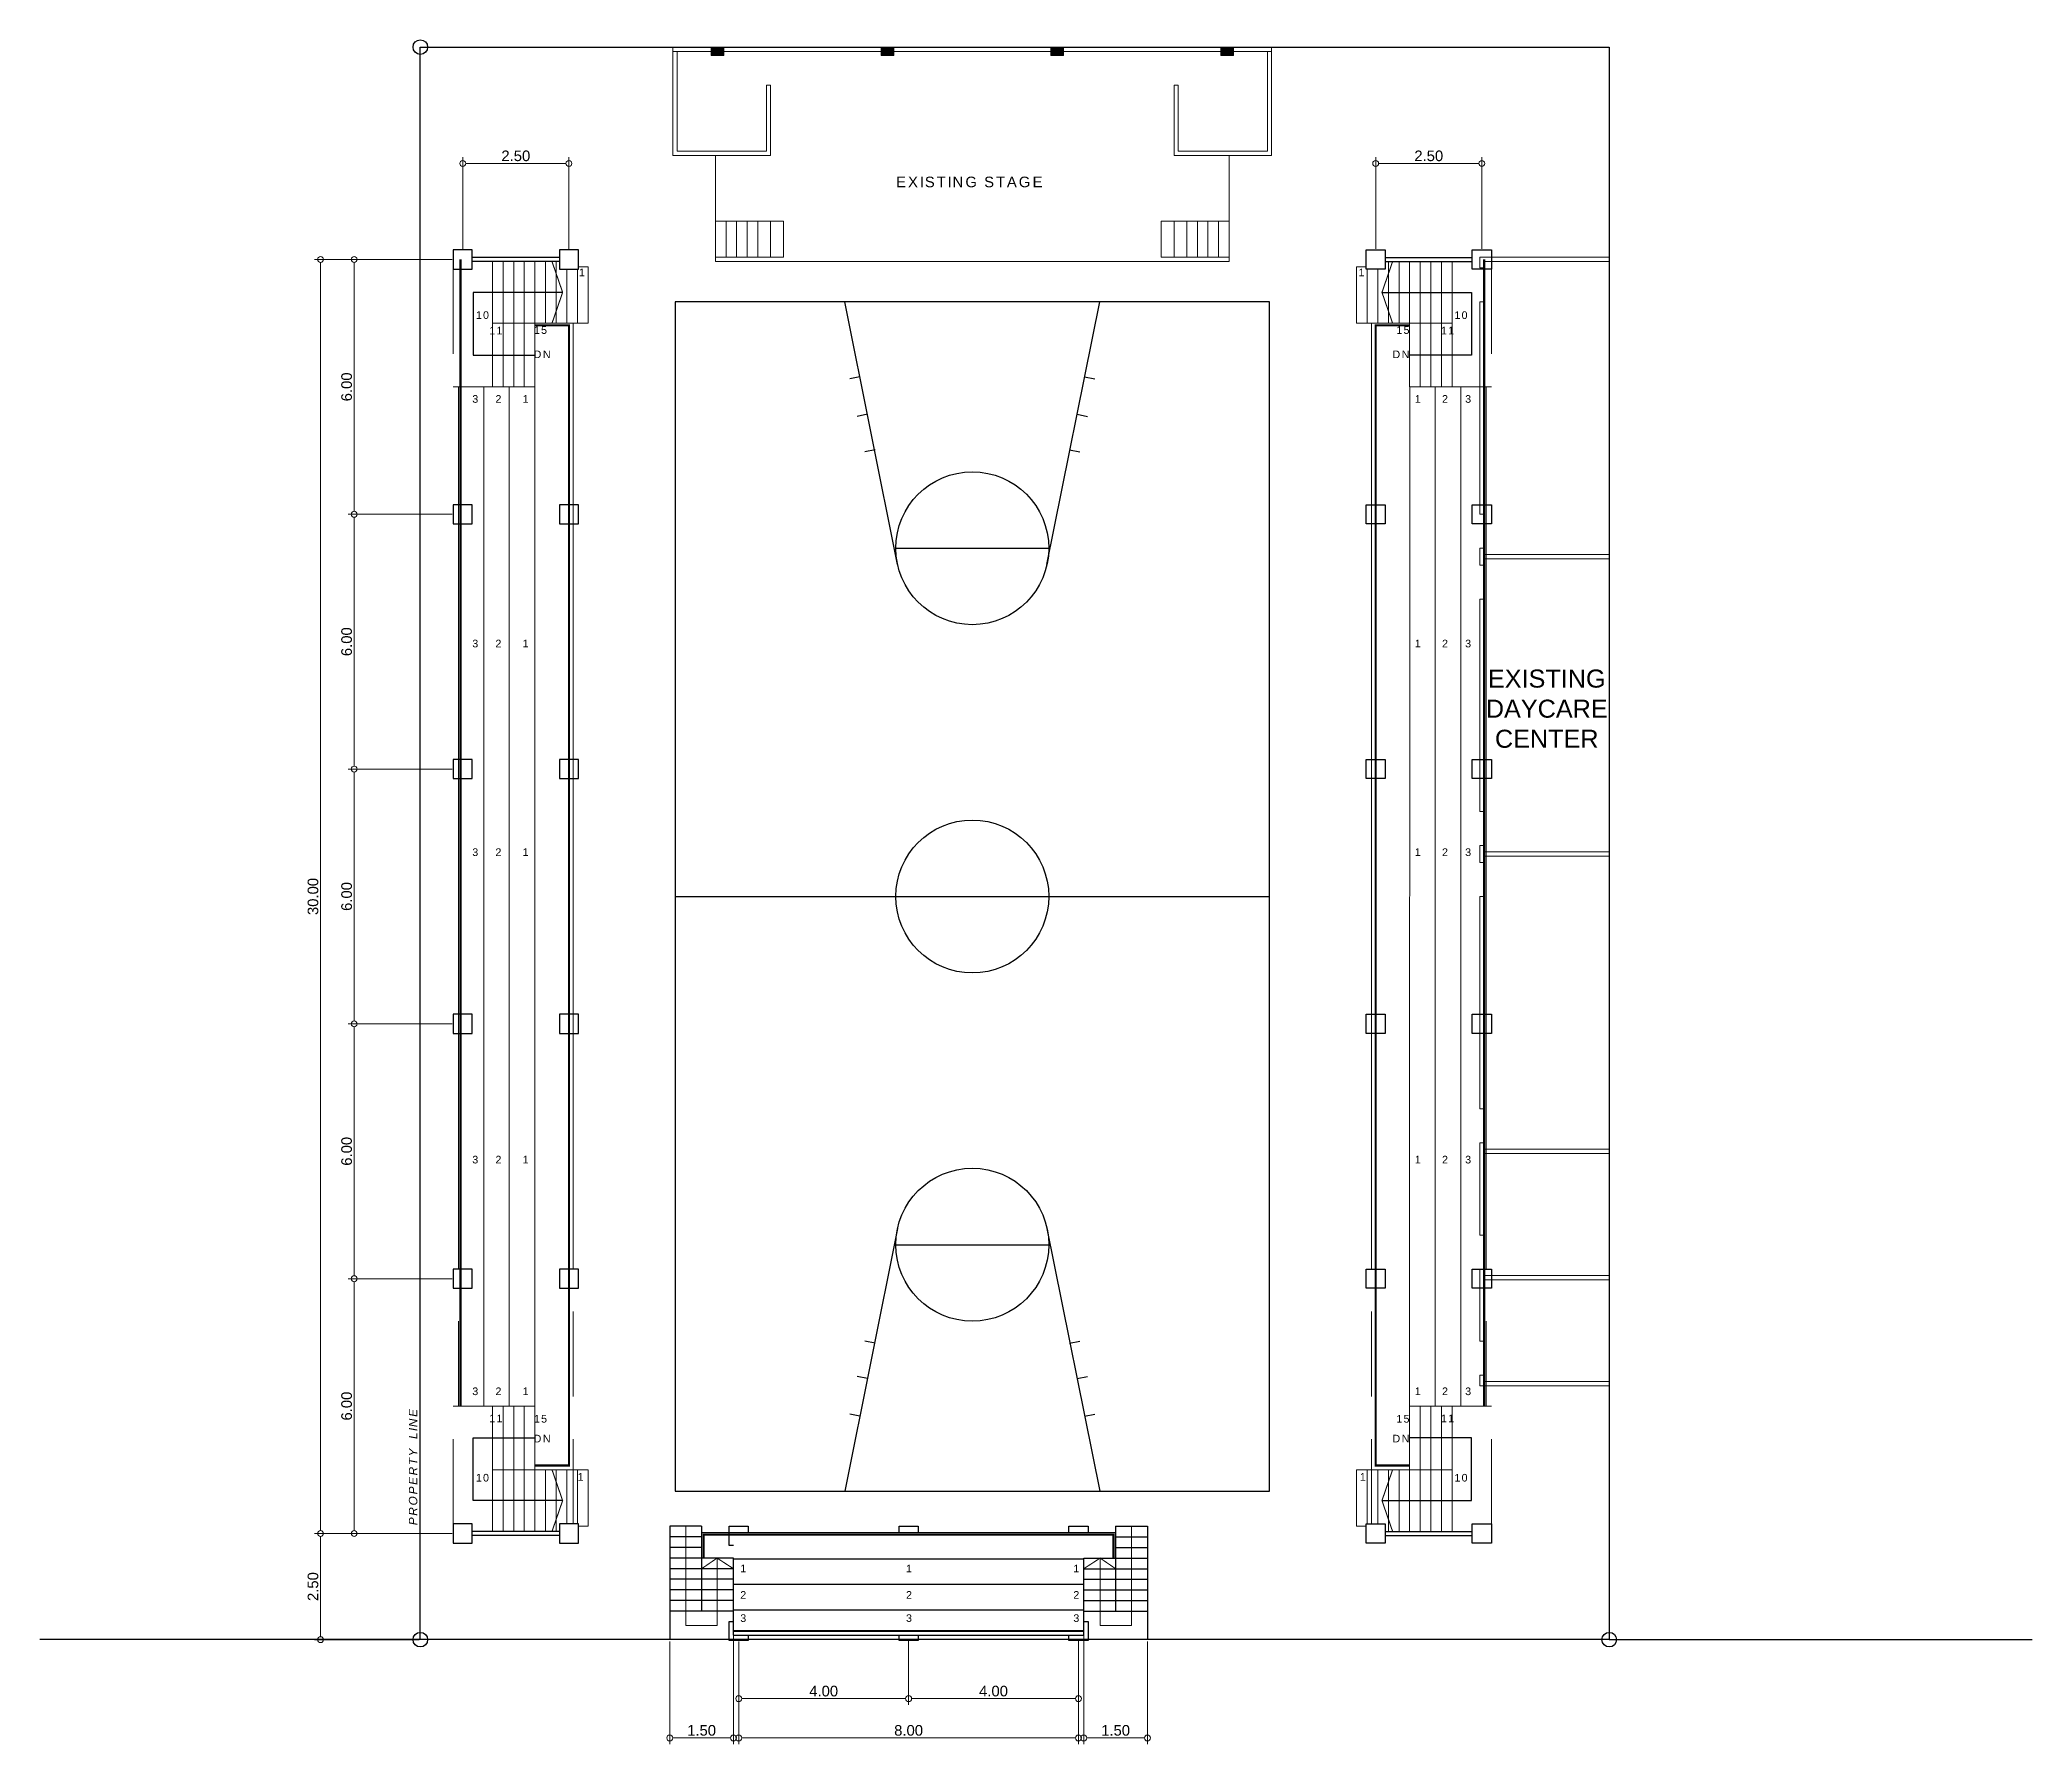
# Model space of a CAD drawing. Header units: inches. Extents: x -1369 to 1198, y -366 to 1398.
# Drawn here: x 88.29 to 135.21, y -168.19 to -128.06 of the extents above; entities that cross this region are included whole.
import ezdxf

# ---------------------------------------------------------------- set-up
doc = ezdxf.new("R2010")
doc.units = ezdxf.units.IN
doc.header["$MEASUREMENT"] = 0
doc.linetypes.add('HIDDEN', pattern=[0.375, 0.25, -0.125])
doc.layers.add('col', color=7, linetype='Continuous', true_color=0x0a0aff)
for name, color, linetype in [('COLM2', 7, 'Continuous'), ('txt', 7, 'Continuous'), ('wall', 7, 'Continuous')]:
    doc.layers.add(name, color=color, linetype=linetype)
doc.layers.add('dim.', color=10, linetype='Continuous', lineweight=15)
doc.styles.get("Standard").update_dxf_attribs({"font": 'arial.ttf'})
doc.dimstyles.get("Standard").update_dxf_attribs({"dimtxt": 0.25, "dimasz": 0.14, "dimexe": 0.145, "dimexo": 0.025, "dimgap": 0.05, "dimtad": 1, "dimzin": 0, "dimdsep": 46, "dimtxsty": 'Standard', "dimblk": 'DOTBLANK', "dimcen": 0.09, "dimclrd": 256, "dimclre": 256, "dimaunit": 1, "dimadec": 5, "dimazin": 0, "dimtfac": 1, "dimtix": 1, "dimtofl": 0, "dimtmove": 0, "dimatfit": 3, "dimfxl": 0, "dimtolj": 1, "dimtzin": 0, "dimlwd": -1, "dimlwe": -1, "dimarcsym": 0})

msp = doc.modelspace()

# ---------------------------------------------------------------- texts
at = {"char_height": 0.18, "width": 0.546495}
for s, insert, attachment_point in [('{\\T1.2;1}', (101.1583, -133.6224), 9), ('{\\T1.2;1}', (119.3484, -133.6224), 7), ('{\\T1.2;10}', (98.8984, -134.631), 9), ('{\\T1.2;10}', (121.6084, -134.631), 7), ('{\\T1.2;11}', (99.2151, -134.9922), 9), ('{\\T1.2;15}', (100.2656, -134.9827), 9), ('{\\T1.2;15}', (120.2412, -134.9827), 7), ('{\\T1.2;11}', (121.2917, -134.9922), 7), ('{\\T1.2;DN}', (100.3584, -135.5517), 9), ('{\\T1.2;DN}', (120.1483, -135.5517), 7), ('{\\T1.2;3}', (98.6459, -136.4222), 3), ('{\\T1.2;2}', (99.1912, -136.4222), 3), ('{\\T1.2;1}', (99.8322, -136.4209), 3), ('{\\T1.2;1}', (120.6746, -136.4209), 1), ('{\\T1.2;2}', (121.3156, -136.4222), 1), ('{\\T1.2;3}', (121.8609, -136.4222), 1), ('{\\T1.2;3}', (98.6459, -142.1817), 3), ('{\\T1.2;2}', (99.1912, -142.1817), 3), ('{\\T1.2;1}', (99.8322, -142.1804), 3), ('{\\T1.2;1}', (120.6746, -142.1804), 1), ('{\\T1.2;2}', (121.3156, -142.1817), 1), ('{\\T1.2;3}', (121.8609, -142.1817), 1), ('{\\T1.2;3}', (98.6459, -147.0945), 3), ('{\\T1.2;2}', (99.1912, -147.0945), 3), ('{\\T1.2;1}', (99.8322, -147.0932), 3), ('{\\T1.2;1}', (120.6746, -147.0932), 1), ('{\\T1.2;2}', (121.3156, -147.0945), 1), ('{\\T1.2;3}', (121.8609, -147.0945), 1), ('{\\T1.2;3}', (98.6459, -154.3339), 3), ('{\\T1.2;2}', (99.1912, -154.3339), 3), ('{\\T1.2;1}', (99.8322, -154.3326), 3), ('{\\T1.2;1}', (120.6746, -154.3326), 1), ('{\\T1.2;2}', (121.3156, -154.3339), 1), ('{\\T1.2;3}', (121.8609, -154.3339), 1), ('{\\T1.2;3}', (98.6459, -159.7893), 3), ('{\\T1.2;2}', (99.1912, -159.7893), 3), ('{\\T1.2;1}', (99.8322, -159.788), 3), ('{\\T1.2;1}', (120.6746, -159.788), 1), ('{\\T1.2;2}', (121.3156, -159.7893), 1), ('{\\T1.2;3}', (121.8609, -159.7893), 1), ('{\\T1.2;11}', (99.2151, -160.4275), 3), ('{\\T1.2;15}', (100.2656, -160.437), 3), ('{\\T1.2;15}', (120.2412, -160.437), 1), ('{\\T1.2;11}', (121.2917, -160.4275), 1), ('{\\T1.2;DN}', (100.3584, -160.9036), 3), ('{\\T1.2;DN}', (120.1483, -160.9036), 1), ('{\\T1.2;10}', (98.8984, -161.8244), 3), ('{\\T1.2;1}', (101.1269, -161.805), 3), ('{\\T1.2;1}', (119.3799, -161.805), 1), ('{\\T1.2;10}', (121.6084, -161.8244), 1), ('{\\T1.2;1}', (104.7889, -163.9621), 1), ('{\\T1.2;1}', (108.6923, -163.9621), 1), ('{\\T1.2;1}', (112.633, -163.9621), 1), ('{\\T1.2;2}', (104.7889, -164.5848), 1), ('{\\T1.2;2}', (108.6923, -164.5848), 1), ('{\\T1.2;2}', (112.633, -164.5848), 1), ('{\\T1.2;3}', (104.7889, -165.1301), 1), ('{\\T1.2;3}', (108.6923, -165.1301), 1), ('{\\T1.2;3}', (112.633, -165.1301), 1)]:
    msp.add_mtext(s, dxfattribs=dict(at, insert=insert, attachment_point=attachment_point))
at = {"layer": 'txt', "color": 8, "lineweight": 13, "true_color": 0x808080, "insert": (96.9843, -163.0341), "char_height": 0.2, "width": 4.498814, "attachment_point": 1, "rotation": 90}
msp.add_mtext('{\\fArial|b0|i1|c0|p34;\\T1.2;PROPERTY  LINE}', dxfattribs=at)

# ---------------------------------------------------------------- blocks, each defined once
blk = doc.blocks.new('_DotBlank')
at = {"color": 0, "linetype": 'ByBlock', "lineweight": -2}
blk.add_line((-0.5, 0), (-1, 0), dxfattribs=at)
blk.add_circle((0, 0), 0.5, dxfattribs=at)
blk = doc.blocks.new('*D767')
at = {"layer": 'Defpoints', "color": 0, "transparency": 16777216}
for p in [(98.028, -163.228), (94.904, -165.728), (97.253, -165.728)]:
    blk.add_point(p, dxfattribs=at)
at = {"layer": 'dim.', "transparency": 16777216}
for p, q in [((98.003, -163.228), (94.759, -163.228)), ((94.904, -163.368), (94.904, -165.588)), ((97.228, -165.728), (94.759, -165.728))]:
    blk.add_line(p, q, dxfattribs=at)
at = {"layer": 'dim.', "transparency": 16777216, "xscale": 0.14, "yscale": 0.14, "zscale": 0.14}
for p, rotation in [((94.904, -163.228), 90), ((94.904, -165.728), 270)]:
    blk.add_blockref('_DotBlank', p, dxfattribs=dict(at, rotation=rotation))
at = {"layer": 'dim.', "color": 0, "transparency": 16777216, "insert": (94.727, -164.478), "char_height": 0.25, "attachment_point": 5, "rotation": 90}
blk.add_mtext('\\A1;2.50', dxfattribs=at)
blk = doc.blocks.new('*D768')
at = {"layer": 'Defpoints', "color": 0, "transparency": 16777216}
for p in [(104.753, -165.748), (108.753, -165.728), (104.753, -167.117)]:
    blk.add_point(p, dxfattribs=at)
at = {"layer": 'dim.', "transparency": 16777216}
for p, q in [((104.753, -165.773), (104.753, -167.262)), ((108.753, -165.753), (108.753, -167.262)), ((108.613, -167.117), (104.893, -167.117))]:
    blk.add_line(p, q, dxfattribs=at)
at = {"layer": 'dim.', "transparency": 16777216, "xscale": 0.14, "yscale": 0.14, "zscale": 0.14, "rotation": 180}
blk.add_blockref('_DotBlank', (104.753, -167.117), dxfattribs=at)
at = {"layer": 'dim.', "transparency": 16777216, "xscale": 0.14, "yscale": 0.14, "zscale": 0.14}
blk.add_blockref('_DotBlank', (108.753, -167.117), dxfattribs=at)
at = {"layer": 'dim.', "color": 0, "transparency": 16777216, "insert": (106.753, -166.94), "char_height": 0.25, "attachment_point": 5}
blk.add_mtext('\\A1;4.00', dxfattribs=at)
blk = doc.blocks.new('*D769')
at = {"layer": 'Defpoints', "color": 0, "transparency": 16777216}
for p in [(108.753, -165.728), (112.753, -165.748), (112.753, -167.117)]:
    blk.add_point(p, dxfattribs=at)
at = {"layer": 'dim.', "transparency": 16777216}
for p, q in [((108.753, -165.753), (108.753, -167.262)), ((112.753, -165.773), (112.753, -167.262)), ((108.893, -167.117), (112.613, -167.117))]:
    blk.add_line(p, q, dxfattribs=at)
at = {"layer": 'dim.', "transparency": 16777216, "xscale": 0.14, "yscale": 0.14, "zscale": 0.14, "rotation": 180}
blk.add_blockref('_DotBlank', (108.753, -167.117), dxfattribs=at)
at = {"layer": 'dim.', "transparency": 16777216, "xscale": 0.14, "yscale": 0.14, "zscale": 0.14}
blk.add_blockref('_DotBlank', (112.753, -167.117), dxfattribs=at)
at = {"layer": 'dim.', "color": 0, "transparency": 16777216, "insert": (110.753, -166.94), "char_height": 0.25, "attachment_point": 5}
blk.add_mtext('\\A1;4.00', dxfattribs=at)
blk = doc.blocks.new('*D772')
at = {"layer": 'Defpoints', "color": 0, "transparency": 16777216}
for p in [(112.878, -165.298), (114.378, -165.748), (114.378, -168.043)]:
    blk.add_point(p, dxfattribs=at)
at = {"layer": 'dim.', "transparency": 16777216}
for p, q in [((112.878, -165.323), (112.878, -168.188)), ((114.378, -165.773), (114.378, -168.188)), ((113.018, -168.043), (114.238, -168.043))]:
    blk.add_line(p, q, dxfattribs=at)
at = {"layer": 'dim.', "transparency": 16777216, "xscale": 0.14, "yscale": 0.14, "zscale": 0.14, "rotation": 180}
blk.add_blockref('_DotBlank', (112.878, -168.043), dxfattribs=at)
at = {"layer": 'dim.', "transparency": 16777216, "xscale": 0.14, "yscale": 0.14, "zscale": 0.14}
blk.add_blockref('_DotBlank', (114.378, -168.043), dxfattribs=at)
at = {"layer": 'dim.', "color": 0, "transparency": 16777216, "insert": (113.628, -167.865), "char_height": 0.25, "attachment_point": 5}
blk.add_mtext('\\A1;1.50', dxfattribs=at)
blk = doc.blocks.new('*D770')
at = {"layer": 'Defpoints', "color": 0, "transparency": 16777216}
for p in [(104.628, -165.298), (103.128, -165.748), (103.128, -168.043)]:
    blk.add_point(p, dxfattribs=at)
at = {"layer": 'dim.', "transparency": 16777216}
for p, q in [((104.628, -165.323), (104.628, -168.188)), ((103.128, -165.773), (103.128, -168.188)), ((104.488, -168.043), (103.268, -168.043))]:
    blk.add_line(p, q, dxfattribs=at)
at = {"layer": 'dim.', "transparency": 16777216, "xscale": 0.14, "yscale": 0.14, "zscale": 0.14, "rotation": 180}
blk.add_blockref('_DotBlank', (103.128, -168.043), dxfattribs=at)
at = {"layer": 'dim.', "transparency": 16777216, "xscale": 0.14, "yscale": 0.14, "zscale": 0.14}
blk.add_blockref('_DotBlank', (104.628, -168.043), dxfattribs=at)
at = {"layer": 'dim.', "color": 0, "transparency": 16777216, "insert": (103.878, -167.865), "char_height": 0.25, "attachment_point": 5}
blk.add_mtext('\\A1;1.50', dxfattribs=at)
blk = doc.blocks.new('*D765')
at = {"layer": 'Defpoints', "color": 0, "transparency": 16777216}
for p in [(100.753, -130.967), (98.253, -133.003), (100.753, -133.003)]:
    blk.add_point(p, dxfattribs=at)
at = {"layer": 'dim.', "transparency": 16777216}
for p, q in [((98.253, -132.978), (98.253, -130.822)), ((100.753, -132.978), (100.753, -130.822)), ((98.393, -130.967), (100.613, -130.967))]:
    blk.add_line(p, q, dxfattribs=at)
at = {"layer": 'dim.', "transparency": 16777216, "xscale": 0.14, "yscale": 0.14, "zscale": 0.14, "rotation": 180}
blk.add_blockref('_DotBlank', (98.253, -130.967), dxfattribs=at)
at = {"layer": 'dim.', "transparency": 16777216, "xscale": 0.14, "yscale": 0.14, "zscale": 0.14}
blk.add_blockref('_DotBlank', (100.753, -130.967), dxfattribs=at)
at = {"layer": 'dim.', "color": 0, "transparency": 16777216, "insert": (99.503, -130.789), "char_height": 0.25, "attachment_point": 5}
blk.add_mtext('\\A1;2.50', dxfattribs=at)
blk = doc.blocks.new('*D766')
at = {"layer": 'Defpoints', "color": 0, "transparency": 16777216}
for p in [(122.253, -130.967), (119.753, -133.003), (122.253, -133.003)]:
    blk.add_point(p, dxfattribs=at)
at = {"layer": 'dim.', "transparency": 16777216}
for p, q in [((119.753, -132.978), (119.753, -130.822)), ((122.253, -132.978), (122.253, -130.822)), ((119.893, -130.967), (122.113, -130.967))]:
    blk.add_line(p, q, dxfattribs=at)
at = {"layer": 'dim.', "transparency": 16777216, "xscale": 0.14, "yscale": 0.14, "zscale": 0.14, "rotation": 180}
blk.add_blockref('_DotBlank', (119.753, -130.967), dxfattribs=at)
at = {"layer": 'dim.', "transparency": 16777216, "xscale": 0.14, "yscale": 0.14, "zscale": 0.14}
blk.add_blockref('_DotBlank', (122.253, -130.967), dxfattribs=at)
at = {"layer": 'dim.', "color": 0, "transparency": 16777216, "insert": (121.003, -130.789), "char_height": 0.25, "attachment_point": 5}
blk.add_mtext('\\A1;2.50', dxfattribs=at)
blk = doc.blocks.new('*D773')
at = {"layer": 'Defpoints', "color": 0, "transparency": 16777216}
for p in [(94.904, -133.228), (98.028, -133.228), (97.253, -163.228)]:
    blk.add_point(p, dxfattribs=at)
at = {"layer": 'dim.', "transparency": 16777216}
for p, q in [((98.003, -133.228), (94.759, -133.228)), ((94.904, -163.088), (94.904, -133.368)), ((97.228, -163.228), (94.759, -163.228))]:
    blk.add_line(p, q, dxfattribs=at)
at = {"layer": 'dim.', "transparency": 16777216, "xscale": 0.14, "yscale": 0.14, "zscale": 0.14}
for p, rotation in [((94.904, -133.228), 90), ((94.904, -163.228), 270)]:
    blk.add_blockref('_DotBlank', p, dxfattribs=dict(at, rotation=rotation))
at = {"layer": 'dim.', "color": 0, "transparency": 16777216, "insert": (94.727, -148.228), "char_height": 0.25, "attachment_point": 5, "rotation": 90}
blk.add_mtext('\\A1;30.00', dxfattribs=at)
blk = doc.blocks.new('*D774')
at = {"layer": 'Defpoints', "color": 0, "transparency": 16777216}
for p in [(95.696, -157.228), (98.028, -157.228), (97.253, -163.228)]:
    blk.add_point(p, dxfattribs=at)
at = {"layer": 'dim.', "transparency": 16777216}
for p, q in [((98.003, -157.228), (95.551, -157.228)), ((95.696, -163.088), (95.696, -157.368)), ((97.228, -163.228), (95.551, -163.228))]:
    blk.add_line(p, q, dxfattribs=at)
at = {"layer": 'dim.', "transparency": 16777216, "xscale": 0.14, "yscale": 0.14, "zscale": 0.14}
for p, rotation in [((95.696, -157.228), 90), ((95.696, -163.228), 270)]:
    blk.add_blockref('_DotBlank', p, dxfattribs=dict(at, rotation=rotation))
at = {"layer": 'dim.', "color": 0, "transparency": 16777216, "insert": (95.519, -160.228), "char_height": 0.25, "attachment_point": 5, "rotation": 90}
blk.add_mtext('\\A1;6.00', dxfattribs=at)
blk = doc.blocks.new('*D775')
at = {"layer": 'Defpoints', "color": 0, "transparency": 16777216}
for p in [(95.696, -151.228), (98.028, -151.228), (97.253, -157.228)]:
    blk.add_point(p, dxfattribs=at)
at = {"layer": 'dim.', "transparency": 16777216}
for p, q in [((98.003, -151.228), (95.551, -151.228)), ((95.696, -157.088), (95.696, -151.368)), ((97.228, -157.228), (95.551, -157.228))]:
    blk.add_line(p, q, dxfattribs=at)
at = {"layer": 'dim.', "transparency": 16777216, "xscale": 0.14, "yscale": 0.14, "zscale": 0.14}
for p, rotation in [((95.696, -151.228), 90), ((95.696, -157.228), 270)]:
    blk.add_blockref('_DotBlank', p, dxfattribs=dict(at, rotation=rotation))
at = {"layer": 'dim.', "color": 0, "transparency": 16777216, "insert": (95.519, -154.228), "char_height": 0.25, "attachment_point": 5, "rotation": 90}
blk.add_mtext('\\A1;6.00', dxfattribs=at)
blk = doc.blocks.new('*D776')
at = {"layer": 'Defpoints', "color": 0, "transparency": 16777216}
for p in [(95.696, -145.228), (98.028, -145.228), (97.253, -151.228)]:
    blk.add_point(p, dxfattribs=at)
at = {"layer": 'dim.', "transparency": 16777216}
for p, q in [((98.003, -145.228), (95.551, -145.228)), ((95.696, -151.088), (95.696, -145.368)), ((97.228, -151.228), (95.551, -151.228))]:
    blk.add_line(p, q, dxfattribs=at)
at = {"layer": 'dim.', "transparency": 16777216, "xscale": 0.14, "yscale": 0.14, "zscale": 0.14}
for p, rotation in [((95.696, -145.228), 90), ((95.696, -151.228), 270)]:
    blk.add_blockref('_DotBlank', p, dxfattribs=dict(at, rotation=rotation))
at = {"layer": 'dim.', "color": 0, "transparency": 16777216, "insert": (95.519, -148.228), "char_height": 0.25, "attachment_point": 5, "rotation": 90}
blk.add_mtext('\\A1;6.00', dxfattribs=at)
blk = doc.blocks.new('*D777')
at = {"layer": 'Defpoints', "color": 0, "transparency": 16777216}
for p in [(95.696, -139.228), (98.028, -139.228), (97.253, -145.228)]:
    blk.add_point(p, dxfattribs=at)
at = {"layer": 'dim.', "transparency": 16777216}
for p, q in [((98.003, -139.228), (95.551, -139.228)), ((95.696, -145.088), (95.696, -139.368)), ((97.228, -145.228), (95.551, -145.228))]:
    blk.add_line(p, q, dxfattribs=at)
at = {"layer": 'dim.', "transparency": 16777216, "xscale": 0.14, "yscale": 0.14, "zscale": 0.14}
for p, rotation in [((95.696, -139.228), 90), ((95.696, -145.228), 270)]:
    blk.add_blockref('_DotBlank', p, dxfattribs=dict(at, rotation=rotation))
at = {"layer": 'dim.', "color": 0, "transparency": 16777216, "insert": (95.519, -142.228), "char_height": 0.25, "attachment_point": 5, "rotation": 90}
blk.add_mtext('\\A1;6.00', dxfattribs=at)
blk = doc.blocks.new('*D771')
at = {"layer": 'Defpoints', "color": 0, "transparency": 16777216}
for p in [(95.696, -133.228), (98.028, -133.228), (98.028, -139.228)]:
    blk.add_point(p, dxfattribs=at)
at = {"layer": 'dim.', "transparency": 16777216}
for p, q in [((98.003, -133.228), (95.551, -133.228)), ((95.696, -139.088), (95.696, -133.368)), ((98.003, -139.228), (95.551, -139.228))]:
    blk.add_line(p, q, dxfattribs=at)
at = {"layer": 'dim.', "transparency": 16777216, "xscale": 0.14, "yscale": 0.14, "zscale": 0.14}
for p, rotation in [((95.696, -133.228), 90), ((95.696, -139.228), 270)]:
    blk.add_blockref('_DotBlank', p, dxfattribs=dict(at, rotation=rotation))
at = {"layer": 'dim.', "color": 0, "transparency": 16777216, "insert": (95.519, -136.228), "char_height": 0.25, "attachment_point": 5, "rotation": 90}
blk.add_mtext('\\A1;6.00', dxfattribs=at)
blk = doc.blocks.new('*D778')
at = {"layer": 'Defpoints', "color": 0, "transparency": 16777216}
for p in [(104.753, -165.748), (112.753, -165.728), (112.753, -168.043)]:
    blk.add_point(p, dxfattribs=at)
at = {"layer": 'dim.', "transparency": 16777216}
for p, q in [((104.753, -165.773), (104.753, -168.188)), ((112.753, -165.753), (112.753, -168.188)), ((104.893, -168.043), (112.613, -168.043))]:
    blk.add_line(p, q, dxfattribs=at)
at = {"layer": 'dim.', "transparency": 16777216, "xscale": 0.14, "yscale": 0.14, "zscale": 0.14, "rotation": 180}
blk.add_blockref('_DotBlank', (104.753, -168.043), dxfattribs=at)
at = {"layer": 'dim.', "transparency": 16777216, "xscale": 0.14, "yscale": 0.14, "zscale": 0.14}
blk.add_blockref('_DotBlank', (112.753, -168.043), dxfattribs=at)
at = {"layer": 'dim.', "color": 0, "transparency": 16777216, "insert": (108.753, -167.865), "char_height": 0.25, "attachment_point": 5}
blk.add_mtext('\\A1;8.00', dxfattribs=at)
blk = doc.blocks.new('bc')
at = {"color": 8, "true_color": 0x808080}
blk.add_lwpolyline([(7, 14), (-7, 14), (-7, -14), (7, -14)], close=True, dxfattribs=at)
for points in [[(-1.759, 7.817), (-3, 14)], [(1.759, 7.817), (3, 14)], [(-2.646, 12.235), (-2.887, 12.187)], [(2.646, 12.235), (2.887, 12.187)], [(-2.469, 11.353), (-2.71, 11.304)], [(2.469, 11.353), (2.71, 11.304)], [(-2.291, 10.52), (-2.532, 10.472)], [(2.291, 10.52), (2.532, 10.472)], [(1.8, 8.2), (-1.8, 8.2)], [(7, 0), (-7, 0)], [(-1.759, -7.817), (-3, -14)], [(1.759, -7.817), (3, -14)], [(1.8, -8.2), (-1.8, -8.2)], [(-2.291, -10.52), (-2.532, -10.472)], [(2.291, -10.52), (2.532, -10.472)], [(-2.469, -11.353), (-2.71, -11.304)], [(2.469, -11.353), (2.71, -11.304)], [(-2.646, -12.235), (-2.887, -12.187)], [(2.646, -12.235), (2.887, -12.187)]]:
    blk.add_lwpolyline(points, dxfattribs=at)
for centre in [(0, 8.2), (0, 0), (0, -8.2)]:
    blk.add_circle(centre, 1.8, dxfattribs=at)
blk = doc.blocks.new('2ND FLRR EX PLAN')
at = {"layer": 'COLM2', "lineweight": 13, "true_color": 0x808080}
h = blk.add_hatch(color=8, dxfattribs=at)
h.dxf.hatch_style = 1
h.paths.add_polyline_path([(207.892, -185.998), (207.892, -185.798), (208.192, -185.798), (208.192, -185.998)])
h = blk.add_hatch(color=8, dxfattribs=at)
h.dxf.hatch_style = 1
h.paths.add_polyline_path([(211.892, -185.998), (211.892, -185.798), (212.192, -185.798), (212.192, -185.998)])
h = blk.add_hatch(color=8, dxfattribs=at)
h.dxf.hatch_style = 1
h.paths.add_polyline_path([(215.892, -185.998), (215.892, -185.798), (216.192, -185.798), (216.192, -185.998)])
h = blk.add_hatch(color=8, dxfattribs=at)
h.dxf.hatch_style = 1
h.paths.add_polyline_path([(219.892, -185.998), (219.892, -185.798), (220.192, -185.798), (220.192, -185.998)])
at = {"color": 8, "lineweight": 13, "true_color": 0x808080}
for p, q in [((206.992, -185.898), (206.992, -188.349)), ((207.092, -188.249), (207.092, -185.898)), ((220.992, -188.249), (220.992, -185.898)), ((221.092, -185.898), (221.092, -188.349)), ((209.192, -188.249), (209.192, -186.698)), ((209.292, -186.698), (209.292, -188.349)), ((209.292, -188.349), (206.992, -188.349)), ((207.092, -188.249), (209.192, -188.249)), ((218.792, -188.349), (221.092, -188.349)), ((220.992, -188.249), (218.892, -188.249))]:
    blk.add_line(p, q, dxfattribs=at)
for points in [[(207.892, -185.898), (206.992, -185.898), (206.992, -185.798)], [(219.892, -185.898), (208.192, -185.898), (208.192, -185.798)], [(219.892, -185.898), (221.092, -185.898), (221.092, -185.798)], [(209.192, -186.698), (209.292, -186.698)], [(218.792, -188.349), (218.792, -186.698), (218.892, -186.698), (218.892, -188.249)], [(207.992, -190.748), (207.992, -189.898)], [(207.992, -189.898), (209.592, -189.898), (209.592, -190.748), (207.992, -190.748)], [(208.242, -190.748), (208.242, -189.898)], [(208.492, -190.748), (208.492, -189.898)], [(208.742, -190.748), (208.742, -189.898)], [(208.992, -190.748), (208.992, -189.898)], [(209.292, -190.748), (209.292, -189.898)], [(220.092, -189.898), (218.492, -189.898), (218.492, -190.748), (220.092, -190.748)], [(218.792, -190.748), (218.792, -189.898)], [(219.092, -190.748), (219.092, -189.898)], [(219.342, -190.748), (219.342, -189.898)], [(219.592, -190.748), (219.592, -189.898)], [(219.842, -190.748), (219.842, -189.898)], [(220.092, -190.748), (220.092, -189.898)], [(229.042, -190.748), (225.996, -190.748), (225.996, -190.998)], [(226.096, -190.998), (226.096, -190.848), (229.042, -190.848)], [(226.096, -190.998), (225.996, -190.998)], [(225.996, -191.798), (225.996, -196.798)], [(226.096, -191.798), (225.996, -191.798)], [(226.096, -196.798), (226.096, -191.798)], [(226.096, -196.798), (225.996, -196.798)], [(225.996, -197.598), (225.996, -197.998)], [(226.096, -197.598), (225.996, -197.598)], [(226.096, -197.998), (225.996, -197.998)], [(226.096, -197.748), (226.096, -197.598)], [(226.096, -197.748), (229.042, -197.748)], [(226.096, -197.998), (226.096, -197.848)], [(226.096, -197.848), (229.042, -197.848)], [(225.996, -198.798), (225.996, -203.798)], [(226.096, -198.798), (225.996, -198.798)], [(226.096, -203.798), (226.096, -198.798)], [(226.096, -203.798), (225.996, -203.798)], [(225.996, -204.598), (225.996, -204.998)], [(226.096, -204.598), (225.996, -204.598)], [(226.096, -204.998), (225.996, -204.998)], [(226.096, -204.748), (226.096, -204.598)], [(226.096, -204.748), (229.042, -204.748)], [(226.096, -204.848), (229.042, -204.848)], [(226.096, -204.848), (226.096, -204.998)], [(225.996, -205.798), (225.996, -210.798)], [(226.096, -205.798), (225.996, -205.798)], [(226.096, -205.798), (226.096, -210.798)], [(226.096, -210.798), (225.996, -210.798)], [(225.996, -211.598), (225.996, -213.773)], [(226.096, -211.598), (225.996, -211.598)], [(226.096, -211.598), (226.096, -211.748)], [(226.096, -211.748), (229.042, -211.748)], [(226.096, -211.848), (226.096, -213.248)], [(226.096, -211.848), (229.042, -211.848)], [(226.096, -214.723), (226.096, -213.348)], [(226.096, -213.773), (225.996, -213.773)], [(225.996, -214.573), (225.996, -216.273)], [(226.096, -214.573), (225.996, -214.573)], [(226.096, -214.723), (229.042, -214.723)], [(226.096, -214.823), (229.042, -214.823)], [(229.042, -217.223), (226.096, -217.223), (226.096, -214.823)], [(226.096, -216.273), (225.996, -216.273)], [(225.996, -217.073), (225.996, -217.323), (229.042, -217.323)], [(226.096, -217.073), (225.996, -217.073)]]:
    blk.add_lwpolyline(points, dxfattribs=at)
at = {"layer": 'COLM2', "color": 8, "lineweight": 13, "true_color": 0x808080}
for points in [[(207.892, -185.998), (207.892, -185.798), (208.192, -185.798), (208.192, -185.998)], [(211.892, -185.998), (211.892, -185.798), (212.192, -185.798), (212.192, -185.998)], [(215.892, -185.998), (215.892, -185.798), (216.192, -185.798), (216.192, -185.998)], [(219.892, -185.998), (219.892, -185.798), (220.192, -185.798), (220.192, -185.998)]]:
    blk.add_lwpolyline(points, close=True, dxfattribs=at)
at = {"layer": 'wall', "color": 8, "lineweight": 13, "true_color": 0x808080}
for points in [[(220.092, -190.848), (207.992, -190.848), (207.992, -188.349)], [(220.092, -189.898), (220.092, -188.349)], [(220.092, -190.748), (220.092, -190.848)]]:
    blk.add_lwpolyline(points, dxfattribs=at)
at = {"color": 8, "true_color": 0x808080, "rotation": 180}
blk.add_blockref('bc', (214.042, -205.798), dxfattribs=at)
at = {"color": 8, "lineweight": 13, "true_color": 0x808080, "insert": (221.2, -200.455), "char_height": 0.425, "attachment_point": 1}
blk.add_mtext_dynamic_manual_height_columns('\\pxqc;EXISTING \\PDAYCARE\\PCENTER', width=12.74092, gutter_width=1, heights=[0], dxfattribs=at)
at = {"layer": 'txt', "color": 8, "lineweight": 13, "true_color": 0x808080, "insert": (212.249, -188.848), "char_height": 0.25, "width": 3.97746, "attachment_point": 1}
blk.add_mtext('{\\T1.2;EXISTING STAGE}', dxfattribs=at)

# ---------------------------------------------------------------- dimensions: what is measured, and where the dimension line sits
at = {"layer": 'dim.', "color": 0}
for base, p1, p2, picture, middle in [((100.7534, -130.9669), (98.2534, -133.0027), (100.7534, -133.0027), '*D765', (99.5034, -130.7892)), ((122.2534, -130.9669), (119.7534, -133.0027), (122.2534, -133.0027), '*D766', (121.0034, -130.7892)), ((114.3784, -168.0431), (112.8784, -165.2976), (114.3784, -165.7476), '*D772', (113.6284, -167.8655)), ((104.7534, -167.1172), (108.7534, -165.7276), (104.7534, -165.7476), '*D768', (106.7534, -166.9396)), ((112.7534, -168.0431), (104.7534, -165.7476), (112.7534, -165.7276), '*D778', (108.7534, -167.8655)), ((112.7534, -167.1172), (108.7534, -165.7276), (112.7534, -165.7476), '*D769', (110.7534, -166.9396))]:
    dim = msp.add_linear_dim(base=base, p1=p1, p2=p2, dimstyle='Standard', dxfattribs=at)
    dim.commit()
    dim.dimension.update_dxf_attribs({"geometry": picture, "text_midpoint": middle})
for base, p1, p2, angle, picture, middle in [((94.9042, -133.2277), (97.2534, -163.2276), (98.0284, -133.2277), 90, '*D773', (94.7265, -148.2276)), ((95.6962, -133.2277), (98.0284, -139.2277), (98.0284, -133.2277), 90, '*D771', (95.5186, -136.2277)), ((95.6962, -139.2277), (97.2534, -145.2277), (98.0284, -139.2277), 90, '*D777', (95.5186, -142.2277)), ((95.6962, -145.2277), (97.2534, -151.2277), (98.0284, -145.2277), 90, '*D776', (95.5186, -148.2277)), ((95.6962, -151.2277), (97.2534, -157.2277), (98.0284, -151.2277), 90, '*D775', (95.5186, -154.2277)), ((95.6962, -157.2277), (97.2534, -163.2276), (98.0284, -157.2277), 90, '*D774', (95.5186, -160.2276)), ((94.9042, -165.7276), (98.0284, -163.2276), (97.2534, -165.7276), 90, '*D767', (94.7266, -164.4776)), ((103.1284, -168.0431), (104.6284, -165.2976), (103.1284, -165.7476), 180, '*D770', (103.8784, -167.8655))]:
    dim = msp.add_linear_dim(base=base, p1=p1, p2=p2, angle=angle, dimstyle='Standard', dxfattribs=at)
    dim.commit()
    dim.dimension.update_dxf_attribs({"geometry": picture, "text_midpoint": middle})

# ---------------------------------------------------------------- linework, layer by layer
at = {"color": 7}
msp.add_lwpolyline([(97.2534, -165.7276), (97.2534, -128.2276), (125.2534, -128.2276), (125.2534, -165.7276)], close=True, dxfattribs=at)
for points, const_width in [([(98.1992, -160.2277), (98.1992, -133.2277)], 0.05), ([(122.3076, -160.2277), (122.3076, -133.2277)], 0.05), ([(100.3555, -134.7277), (100.6055, -134.0027), (100.3555, -133.2777)], 0.025), ([(120.1513, -134.7277), (119.9013, -134.0027), (120.1513, -133.2777)], 0.025), ([(100.3555, -161.7277), (100.6055, -162.4527), (100.3555, -163.1777)], 0.025), ([(120.1513, -161.7277), (119.9013, -162.4527), (120.1513, -163.1777)], 0.025), ([(103.9284, -163.8071), (103.9284, -163.2571), (113.5784, -163.2571), (113.5784, -163.8071)], 0.05), ([(103.8784, -164.0571), (104.2428, -163.8071), (104.6284, -164.0571)], 0.025), ([(113.6284, -164.0571), (113.2639, -163.8071), (112.8784, -164.0571)], 0.025), ([(104.6284, -165.5226), (112.8784, -165.5226)], 0.05)]:
    msp.add_lwpolyline(points, dxfattribs=dict(const_width=const_width))
for points in [[(100.5284, -133.1777), (98.4784, -133.1777)], [(100.5284, -133.1777), (98.4784, -133.1777)], [(119.9784, -133.1777), (122.0284, -133.1777)], [(119.9784, -133.1777), (122.0284, -133.1777)], [(100.5284, -133.2777), (98.4784, -133.2777)], [(100.5284, -133.2777), (98.4784, -133.2777)], [(119.9784, -133.2777), (122.0284, -133.2777)], [(119.9784, -133.2777), (122.0284, -133.2777)], [(100.5284, -163.1777), (98.4784, -163.1777)], [(100.5284, -163.2777), (98.4784, -163.2777)], [(103.8784, -163.2071), (113.6284, -163.2071)], [(119.9784, -163.1777), (122.0284, -163.1777)], [(119.9784, -163.2777), (122.0284, -163.2777)], [(104.6284, -165.6226), (104.6284, -163.8071)], [(104.6284, -163.8226), (112.8784, -163.8226)], [(112.8784, -165.6226), (112.8784, -163.8071)], [(104.6284, -164.4226), (112.8784, -164.4226)], [(104.6284, -165.0226), (112.8784, -165.0226)], [(104.6284, -165.6226), (112.8784, -165.6226)]]:
    msp.add_lwpolyline(points)
at = {"color": 1, "linetype": 'HIDDEN', "lineweight": 18, "ltscale": 8, "true_color": 0xff0a0a}
for points in [[(98.0284, -133.4527), (98.0284, -136.2277)], [(122.4784, -133.4527), (122.4784, -136.2277)], [(99.7034, -134.7277), (98.9534, -134.7277)], [(120.8034, -134.7277), (121.5534, -134.7277)], [(98.0284, -163.0027), (98.0284, -160.2277)], [(122.4784, -163.0027), (122.4784, -160.2277)], [(99.7034, -161.7277), (98.9534, -161.7277)], [(120.8034, -161.7277), (121.5534, -161.7277)]]:
    msp.add_lwpolyline(points, dxfattribs=at)
at = {"color": 1, "lineweight": 18, "ltscale": 8, "true_color": 0xff0a0a}
for points in [[(98.9534, -133.2777), (98.9534, -134.7277)], [(99.2034, -133.2777), (99.2034, -134.7277)], [(99.4534, -133.2777), (99.4534, -134.0027)], [(99.7034, -133.2777), (99.7034, -134.7277)], [(99.9534, -133.2777), (99.9534, -134.7277)], [(100.2034, -133.2777), (100.2034, -134.7277)], [(100.4534, -133.2777), (100.4534, -134.7277)], [(100.7034, -133.4527), (100.7034, -134.7277)], [(100.9534, -133.4527), (100.9534, -134.7277)], [(101.2034, -133.4027), (100.9784, -133.4027)], [(101.2034, -133.4027), (101.2034, -134.7277)], [(119.3034, -133.4027), (119.3034, -134.7277)], [(119.3034, -133.4027), (119.5284, -133.4027)], [(119.5534, -133.4527), (119.5534, -134.7277)], [(119.8034, -133.4527), (119.8034, -134.7277)], [(120.0534, -133.2777), (120.0534, -134.7277)], [(120.3034, -133.2777), (120.3034, -134.7277)], [(120.5534, -133.2777), (120.5534, -134.7277)], [(120.8034, -133.2777), (120.8034, -134.7277)], [(121.0534, -133.2777), (121.0534, -134.0027)], [(121.3034, -133.2777), (121.3034, -134.7277)], [(121.5534, -133.2777), (121.5534, -134.7277)], [(99.4584, -134.0027), (99.4584, -134.7277)], [(121.0484, -134.0027), (121.0484, -134.7277)], [(98.9534, -134.7277), (98.9534, -136.2277)], [(99.2034, -134.7277), (99.2034, -136.2277)], [(99.4584, -134.7277), (99.4584, -136.2277)], [(99.7034, -134.7277), (101.2034, -134.7277)], [(99.7034, -134.7277), (99.7034, -136.2277)], [(99.9534, -134.7277), (99.9534, -136.2277)], [(120.8034, -134.7277), (119.3034, -134.7277)], [(120.5534, -134.7277), (120.5534, -136.2277)], [(120.8034, -134.7277), (120.8034, -136.2277)], [(121.0484, -134.7277), (121.0484, -136.2277)], [(121.3034, -134.7277), (121.3034, -136.2277)], [(121.5534, -134.7277), (121.5534, -136.2277)], [(98.9534, -161.7277), (98.9534, -160.2277)], [(99.2034, -161.7277), (99.2034, -160.2277)], [(99.4584, -161.7277), (99.4584, -160.2277)], [(99.7034, -161.7277), (99.7034, -160.2277)], [(99.9534, -161.7277), (99.9534, -160.2277)], [(120.5534, -161.7277), (120.5534, -160.2277)], [(120.8034, -161.7277), (120.8034, -160.2277)], [(121.0484, -161.7277), (121.0484, -160.2277)], [(121.3034, -161.7277), (121.3034, -160.2277)], [(121.5534, -161.7277), (121.5534, -160.2277)], [(98.9534, -163.1777), (98.9534, -161.7277)], [(99.2034, -163.1777), (99.2034, -161.7277)], [(99.4584, -162.4527), (99.4584, -161.7277)], [(99.7034, -161.7277), (101.2034, -161.7277)], [(99.7034, -163.1777), (99.7034, -161.7277)], [(99.9534, -163.1777), (99.9534, -161.7277)], [(100.2034, -163.1777), (100.2034, -161.7277)], [(100.4534, -163.1777), (100.4534, -161.7277)], [(100.7034, -163.0027), (100.7034, -161.7277)], [(100.9534, -163.0027), (100.9534, -161.7277)], [(101.2034, -163.0527), (101.2034, -161.7277)], [(120.8034, -161.7277), (119.3034, -161.7277)], [(119.3034, -163.0527), (119.3034, -161.7277)], [(119.5534, -163.0027), (119.5534, -161.7277)], [(119.8034, -163.0027), (119.8034, -161.7277)], [(120.0534, -163.1777), (120.0534, -161.7277)], [(120.3034, -163.1777), (120.3034, -161.7277)], [(120.5534, -163.1777), (120.5534, -161.7277)], [(120.8034, -163.1777), (120.8034, -161.7277)], [(121.0484, -162.4527), (121.0484, -161.7277)], [(121.3034, -163.1777), (121.3034, -161.7277)], [(121.5534, -163.1777), (121.5534, -161.7277)], [(99.4534, -163.1777), (99.4534, -162.4527)], [(121.0534, -163.1777), (121.0534, -162.4527)], [(101.2034, -163.0527), (100.9784, -163.0527)], [(119.3034, -163.0527), (119.5284, -163.0527)]]:
    msp.add_lwpolyline(points, dxfattribs=at)
at = {"color": 8, "true_color": 0x808080}
for points in [[(100.6055, -134.0027), (98.4986, -134.0027), (98.4986, -135.4777), (99.9534, -135.4777)], [(119.9013, -134.0027), (122.0082, -134.0027), (122.0082, -135.4777), (120.5534, -135.4777)], [(100.6055, -162.4527), (98.4986, -162.4527), (98.4986, -160.9777), (99.9534, -160.9777)], [(119.9013, -162.4527), (122.0082, -162.4527), (122.0082, -160.9777), (120.5534, -160.9777)]]:
    msp.add_lwpolyline(points, dxfattribs=at)
at = {"lineweight": 18, "ltscale": 8, "const_width": 0.05}
for points in [[(99.9534, -161.6277), (100.7534, -161.6277), (100.7534, -134.7777), (99.9534, -134.7777)], [(120.5534, -161.6277), (119.7534, -161.6277), (119.7534, -134.7777), (120.5534, -134.7777)]]:
    msp.add_lwpolyline(points, dxfattribs=at)
at = {"lineweight": 18, "ltscale": 8}
for points in [[(100.8534, -157.0027), (100.8534, -134.7277)], [(119.6534, -157.0027), (119.6534, -134.7277)], [(98.1492, -157.0027), (98.1492, -136.2277)], [(98.7492, -160.2277), (98.7492, -136.2277)], [(99.3492, -160.2277), (99.3492, -136.2277)], [(99.9534, -160.2277), (99.9492, -136.2277)], [(120.5534, -160.2277), (120.5576, -136.2277)], [(121.1576, -160.2277), (121.1576, -136.2277)], [(121.7576, -160.2277), (121.7576, -136.2277)], [(122.3576, -157.0027), (122.3576, -136.2277)]]:
    msp.add_lwpolyline(points, dxfattribs=at)
at = {"linetype": 'HIDDEN', "lineweight": 18, "ltscale": 8}
for points in [[(98.0284, -136.2277), (99.9534, -136.2277)], [(122.4784, -136.2277), (120.5534, -136.2277)], [(98.1492, -160.2277), (98.1492, -157.4527)], [(100.8534, -163.0027), (100.8534, -157.4527)], [(119.6534, -163.0027), (119.6534, -157.4527)], [(122.3576, -160.2277), (122.3576, -157.4527)], [(98.0284, -160.2277), (99.9534, -160.2277)], [(122.4784, -160.2277), (120.5534, -160.2277)]]:
    msp.add_lwpolyline(points, dxfattribs=at)
at = {"color": 1, "true_color": 0xff0a0a}
for points in [[(103.8784, -163.0571), (103.1284, -163.0571)], [(103.1284, -163.0571), (103.1284, -165.0571), (103.1284, -165.7276)], [(103.8784, -163.0571), (103.8784, -165.0571)], [(113.6284, -163.0571), (114.3784, -163.0571)], [(113.6284, -163.0571), (113.6284, -165.0571)], [(114.3784, -163.0571), (114.3784, -165.0571), (114.3784, -165.7276)], [(103.8784, -163.3071), (103.1284, -163.3071)], [(103.8784, -163.5571), (103.1284, -163.5571)], [(113.6284, -163.3071), (114.3784, -163.3071)], [(113.6284, -163.5571), (114.3784, -163.5571)], [(104.6284, -163.8071), (103.1284, -163.8071)], [(104.6284, -164.0571), (103.1284, -164.0571)], [(112.8784, -163.8071), (114.3784, -163.8071)], [(112.8784, -164.0571), (114.3784, -164.0571)], [(104.6284, -164.3071), (103.1284, -164.3071)], [(104.6284, -164.5571), (103.1284, -164.5571)], [(112.8784, -164.3071), (114.3784, -164.3071)], [(112.8784, -164.5571), (114.3784, -164.5571)], [(104.6284, -164.8071), (103.1284, -164.8071)], [(104.6284, -165.0571), (103.1284, -165.0571)], [(112.8784, -164.8071), (114.3784, -164.8071)], [(112.8784, -165.0571), (114.3784, -165.0571)]]:
    msp.add_lwpolyline(points, dxfattribs=at)
at = {"color": 8, "lineweight": 13, "true_color": 0x808080}
for points in [[(103.5034, -163.0571), (103.5034, -165.3923), (104.2428, -165.3923), (104.2428, -163.8071)], [(114.0034, -163.0571), (114.0034, -165.3923), (113.2639, -165.3923), (113.2639, -163.8071)]]:
    msp.add_lwpolyline(points, dxfattribs=at)
at = {"color": 1}
for points in [[(97.2534, -165.7276), (88.2935, -165.7276)], [(125.2534, -165.7276), (135.2133, -165.7276)]]:
    msp.add_lwpolyline(points, dxfattribs=at)
for centre in [(97.2534, -128.2276), (97.2534, -165.7276), (125.2534, -165.7276)]:
    msp.add_circle(centre, 0.1713, dxfattribs=at)
at = {"layer": 'col'}
for points in [[(98.4784, -133.0027), (98.0284, -133.0027), (98.0284, -133.4527), (98.4784, -133.4527)], [(100.9784, -133.0027), (100.5284, -133.0027), (100.5284, -133.4527), (100.9784, -133.4527)], [(119.5284, -133.0027), (119.9784, -133.0027), (119.9784, -133.4527), (119.5284, -133.4527)], [(122.0284, -133.0027), (122.4784, -133.0027), (122.4784, -133.4527), (122.0284, -133.4527)], [(98.4784, -139.0027), (98.0284, -139.0027), (98.0284, -139.4527), (98.4784, -139.4527)], [(100.9784, -139.0027), (100.5284, -139.0027), (100.5284, -139.4527), (100.9784, -139.4527)], [(119.5284, -139.0027), (119.9784, -139.0027), (119.9784, -139.4527), (119.5284, -139.4527)], [(122.0284, -139.0027), (122.4784, -139.0027), (122.4784, -139.4527), (122.0284, -139.4527)], [(98.4784, -145.0027), (98.0284, -145.0027), (98.0284, -145.4527), (98.4784, -145.4527)], [(100.9784, -145.0027), (100.5284, -145.0027), (100.5284, -145.4527), (100.9784, -145.4527)], [(119.5284, -145.0027), (119.9784, -145.0027), (119.9784, -145.4527), (119.5284, -145.4527)], [(122.0284, -145.0027), (122.4784, -145.0027), (122.4784, -145.4527), (122.0284, -145.4527)], [(98.4784, -151.0027), (98.0284, -151.0027), (98.0284, -151.4527), (98.4784, -151.4527)], [(100.9784, -151.0027), (100.5284, -151.0027), (100.5284, -151.4527), (100.9784, -151.4527)], [(119.5284, -151.0027), (119.9784, -151.0027), (119.9784, -151.4527), (119.5284, -151.4527)], [(122.0284, -151.0027), (122.4784, -151.0027), (122.4784, -151.4527), (122.0284, -151.4527)], [(98.4784, -157.0027), (98.0284, -157.0027), (98.0284, -157.4527), (98.4784, -157.4527)], [(100.9784, -157.0027), (100.5284, -157.0027), (100.5284, -157.4527), (100.9784, -157.4527)], [(119.5284, -157.0027), (119.9784, -157.0027), (119.9784, -157.4527), (119.5284, -157.4527)], [(122.0284, -157.0027), (122.4784, -157.0027), (122.4784, -157.4527), (122.0284, -157.4527)], [(98.4784, -163.0027), (98.0284, -163.0027), (98.0284, -163.4527), (98.4784, -163.4527)], [(100.9784, -163.0027), (100.5284, -163.0027), (100.5284, -163.4527), (100.9784, -163.4527)], [(119.5284, -163.0027), (119.9784, -163.0027), (119.9784, -163.4527), (119.5284, -163.4527)], [(122.0284, -163.0027), (122.4784, -163.0027), (122.4784, -163.4527), (122.0284, -163.4527)]]:
    msp.add_lwpolyline(points, close=True, dxfattribs=at)
for points in [[(104.6284, -163.5071), (104.5284, -163.5071), (104.5284, -163.0571), (104.9784, -163.0571), (104.9784, -163.2071)], [(108.5284, -163.2071), (108.5284, -163.0571), (108.9784, -163.0571), (108.9784, -163.2071)], [(112.5284, -163.2071), (112.5284, -163.0571), (112.9784, -163.0571), (112.9784, -163.2071)], [(104.9784, -165.6226), (104.9784, -165.7476), (104.5284, -165.7476), (104.5284, -165.2976), (104.6284, -165.2976)], [(108.9784, -165.6226), (108.9784, -165.7476), (108.5284, -165.7476), (108.5284, -165.6226)], [(112.8784, -165.2976), (112.9784, -165.2976), (112.9784, -165.7476), (112.5284, -165.7476), (112.5284, -165.6226)]]:
    msp.add_lwpolyline(points, dxfattribs=at)

# ---------------------------------------------------------------- block references
msp.add_blockref('2ND FLRR EX PLAN', (-103.7886, 57.5707))

msp.set_redraw_order([(e.dxf.handle, doc.entitydb.next_handle()) for e in msp.query("TEXT MTEXT ATTDEF DIMENSION ARC_DIMENSION")])  # texts and dimensions are drawn at this point

doc.saveas('drawing.dxf')
